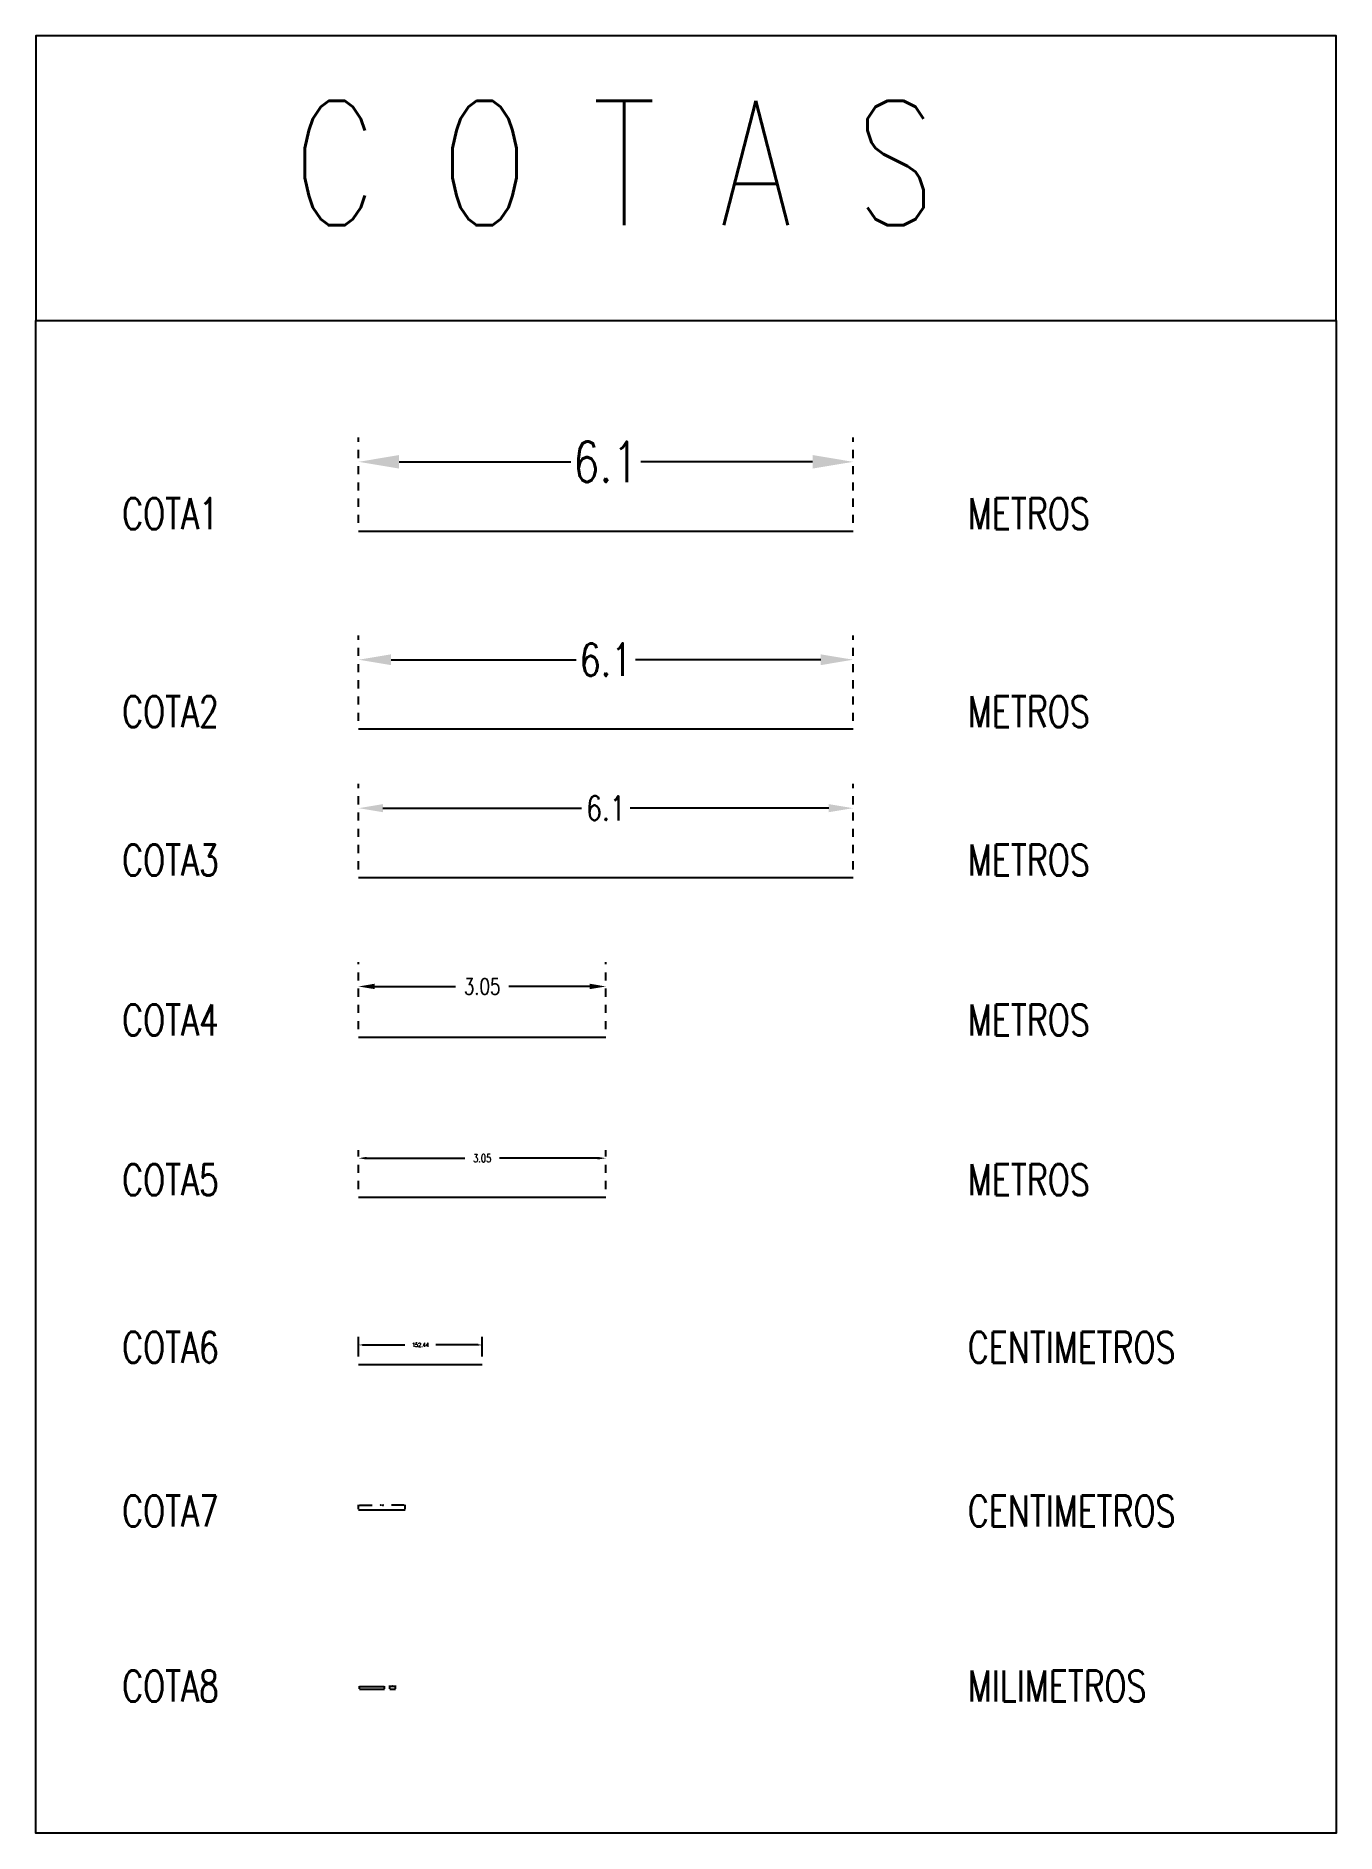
# Model space of a CAD drawing. Header units: inches. Extents: x 26998 to 46838, y -509 to 4343.
# Drawn here: x 37767.08 to 37783.11, y 985.17 to 1007.32 of the extents above; entities that cross this region are included whole.
import ezdxf

# ---------------------------------------------------------------- set-up
doc = ezdxf.new("R2010")
doc.units = ezdxf.units.IN
doc.header["$LTSCALE"] = 0.5
doc.header["$MEASUREMENT"] = 0
doc.linetypes.add('HIDDEN2', pattern=[0.1875, 0.125, -0.0625])
doc.layers.get('Defpoints').update_dxf_attribs({"color": 140})
doc.layers.add('A-DETALLES', color=3, linetype='Continuous')
doc.layers.add('A-TEXTOS', color=2, linetype='Continuous')
doc.styles.get("Standard").update_dxf_attribs({"font": 'romans.shx', "width": 0.75})
doc.dimstyles.new('COTA1', dxfattribs={"dimtxt": 0.5, "dimasz": 0.5, "dimexe": 0.3, "dimexo": 0.1, "dimgap": 0.1, "dimtad": 0, "dimdsep": 46, "dimtxsty": 'Standard', "dimcen": 0.085, "dimclrd": 2, "dimclre": 8, "dimclrt": 3, "dimadec": 0, "dimazin": 0, "dimtfac": 1, "dimtmove": 0, "dimatfit": 3, "dimfxl": 1, "dimarcsym": 0})
doc.dimstyles.new('COTA2', dxfattribs={"dimtxt": 0.4, "dimasz": 0.4, "dimexe": 0.3, "dimexo": 0.1, "dimgap": 0.1, "dimtad": 0, "dimdsep": 46, "dimtxsty": 'Standard', "dimcen": 0.085, "dimclrd": 2, "dimclre": 8, "dimclrt": 3, "dimadec": 0, "dimazin": 0, "dimtfac": 1, "dimtmove": 0, "dimatfit": 3, "dimfxl": 1, "dimarcsym": 0})
doc.dimstyles.new('COTA3', dxfattribs={"dimtxt": 0.3, "dimasz": 0.3, "dimexe": 0.3, "dimexo": 0.1, "dimgap": 0.1, "dimtad": 0, "dimdsep": 46, "dimtxsty": 'Standard', "dimcen": 0.085, "dimclrd": 2, "dimclre": 8, "dimclrt": 3, "dimadec": 0, "dimazin": 0, "dimtfac": 1, "dimtmove": 0, "dimatfit": 3, "dimfxl": 1, "dimarcsym": 0})
doc.dimstyles.new('COTA4', dxfattribs={"dimtxt": 0.2, "dimasz": 0.2, "dimexe": 0.3, "dimexo": 0.1, "dimgap": 0.1, "dimtad": 0, "dimdsep": 46, "dimtxsty": 'Standard', "dimcen": 0.085, "dimclrd": 2, "dimclre": 8, "dimclrt": 3, "dimadec": 0, "dimazin": 0, "dimtfac": 1, "dimtmove": 0, "dimatfit": 3, "dimfxl": 1, "dimarcsym": 0})
doc.dimstyles.new('COTA5', dxfattribs={"dimtxt": 0.1, "dimasz": 0.1, "dimexe": 0.1, "dimexo": 0.1, "dimgap": 0.1, "dimtad": 0, "dimdsep": 46, "dimtxsty": 'Standard', "dimcen": 0.085, "dimclrd": 2, "dimclre": 8, "dimclrt": 3, "dimadec": 0, "dimazin": 0, "dimtfac": 1, "dimtmove": 0, "dimatfit": 3, "dimfxl": 1, "dimarcsym": 0})
doc.dimstyles.new('COTA6', dxfattribs={"dimtxt": 0.05, "dimasz": 0.05, "dimexe": 0.1, "dimexo": 0.1, "dimgap": 0.1, "dimtad": 0, "dimlfac": 100, "dimdsep": 46, "dimtxsty": 'Standard', "dimcen": 0.085, "dimclrd": 2, "dimclre": 8, "dimclrt": 3, "dimadec": 0, "dimazin": 0, "dimtfac": 1, "dimtmove": 0, "dimatfit": 3, "dimfxl": 1, "dimarcsym": 0})
doc.dimstyles.new('COTA7', dxfattribs={"dimtxt": 0.01, "dimasz": 0.01, "dimexe": 0.005, "dimexo": 0.005, "dimgap": 0.1, "dimtad": 0, "dimdec": 4, "dimlfac": 100, "dimdsep": 46, "dimtxsty": 'Standard', "dimcen": 0.085, "dimclrd": 2, "dimclre": 8, "dimclrt": 3, "dimadec": 0, "dimazin": 0, "dimtfac": 1, "dimtdec": 4, "dimtmove": 0, "dimatfit": 3, "dimfxl": 1, "dimarcsym": 0})
doc.dimstyles.new('COTA8', dxfattribs={"dimtxt": 0.003, "dimasz": 0.003, "dimexe": 0.005, "dimexo": 0.005, "dimgap": 0.003, "dimtad": 1, "dimdec": 0, "dimlfac": 1000, "dimdsep": 46, "dimtxsty": 'Standard', "dimcen": 0.1, "dimclrd": 2, "dimclre": 8, "dimclrt": 3, "dimadec": 0, "dimazin": 0, "dimtfac": 1, "dimtdec": 0, "dimtmove": 0, "dimatfit": 3, "dimfxl": 1, "dimarcsym": 0})

msp = doc.modelspace()

# ---------------------------------------------------------------- texts
at = {"layer": 'A-TEXTOS', "attachment_point": 1}
for s, insert, char_height, width in [('C O T A S', (37770.2452471, 1006.5222118), 1.53081398, 49.202104634), ('\\pxql;COTA1', (37768.1408651, 1001.6265946), 0.382703494, 12.300526158), ('\\pxql;METROS', (37778.5672315, 1001.6265946), 0.382703494, 12.300526158), ('\\pxql;COTA2', (37768.1408651, 999.1866842), 0.382703494, 12.300526158), ('\\pxql;METROS', (37778.5672315, 999.1866842), 0.382703494, 12.300526158), ('\\pxql;COTA3', (37768.1408651, 997.3567519), 0.382703494, 12.300526158), ('\\pxql;METROS', (37778.5672315, 997.3567519), 0.382703494, 12.300526158), ('\\pxql;COTA4', (37768.1408651, 995.3860552), 0.382703494, 12.300526158), ('\\pxql;METROS', (37778.5672315, 995.3860552), 0.382703494, 12.300526158), ('\\pxql;COTA5', (37768.1408651, 993.4153584), 0.382703494, 12.300526158), ('\\pxql;METROS', (37778.5672315, 993.4153584), 0.382703494, 12.300526158), ('\\pxql;COTA6', (37768.1408651, 991.3508187), 0.382703494, 12.300526158), ('\\pxql;CENTIMETROS', (37778.5672315, 991.3508187), 0.382703494, 12.300526158), ('\\pxql;COTA7', (37768.1408651, 989.3332005), 0.382703494, 12.300526158), ('\\pxql;CENTIMETROS', (37778.5672315, 989.3332005), 0.382703494, 12.300526158), ('\\pxql;COTA8', (37768.1408651, 987.1748184), 0.382703494, 12.300526158), ('\\pxql;MILIMETROS', (37778.5672315, 987.1748184), 0.382703494, 12.300526158)]:
    msp.add_mtext(s, dxfattribs=dict(at, insert=insert, char_height=char_height, width=width))

# ---------------------------------------------------------------- blocks, each defined once
blk = doc.blocks.new('*D503')
at = {"layer": 'A-TEXTOS', "color": 8, "linetype": 'HIDDEN2', "lineweight": -2, "transparency": 16777216}
for p, q in [((37771.442, 986.951), (37771.442, 986.989)), ((37771.509, 986.951), (37771.509, 986.989))]:
    blk.add_line(p, q, dxfattribs=at)
at = {"layer": 'A-TEXTOS', "color": 2, "lineweight": -2, "transparency": 16777216}
blk.add_line((37771.445, 986.984), (37771.506, 986.984), dxfattribs=at)
at = {"layer": 'A-TEXTOS', "color": 2, "transparency": 16777216}
for points in [[(37771.445, 986.984), (37771.445, 986.983), (37771.442, 986.984)], [(37771.506, 986.984), (37771.506, 986.983), (37771.509, 986.984)]]:
    blk.add_solid(points, dxfattribs=at)
at = {"layer": 'Defpoints', "color": 0, "transparency": 16777216}
for p in [(37771.442, 986.946), (37771.509, 986.984), (37771.509, 986.946)]:
    blk.add_point(p, dxfattribs=at)
at = {"layer": 'A-TEXTOS', "color": 3, "transparency": 16777216, "insert": (37771.475, 986.988), "char_height": 0.003, "attachment_point": 5}
blk.add_mtext('67', dxfattribs=at)
blk = doc.blocks.new('*D504')
at = {"layer": 'A-TEXTOS', "color": 8, "linetype": 'HIDDEN2', "lineweight": -2, "transparency": 16777216}
for p, q in [((37771.065, 986.951), (37771.065, 986.983)), ((37771.375, 986.951), (37771.375, 986.983))]:
    blk.add_line(p, q, dxfattribs=at)
at = {"layer": 'A-TEXTOS', "color": 2, "lineweight": -2, "transparency": 16777216}
blk.add_line((37771.068, 986.978), (37771.372, 986.978), dxfattribs=at)
at = {"layer": 'A-TEXTOS', "color": 2, "transparency": 16777216}
for points in [[(37771.068, 986.978), (37771.068, 986.977), (37771.065, 986.978)], [(37771.372, 986.978), (37771.372, 986.977), (37771.375, 986.978)]]:
    blk.add_solid(points, dxfattribs=at)
at = {"layer": 'Defpoints', "color": 0, "transparency": 16777216}
for p in [(37771.065, 986.946), (37771.375, 986.978), (37771.375, 986.946)]:
    blk.add_point(p, dxfattribs=at)
at = {"layer": 'A-TEXTOS', "color": 3, "transparency": 16777216, "insert": (37771.22, 986.982), "char_height": 0.003, "attachment_point": 5}
blk.add_mtext('310', dxfattribs=at)
blk = doc.blocks.new('*D505')
at = {"layer": 'A-TEXTOS', "color": 8, "linetype": 'HIDDEN2', "lineweight": -2, "transparency": 16777216}
for p, q in [((37771.055, 997.051), (37771.055, 998.105)), ((37777.152, 997.051), (37777.152, 998.105))]:
    blk.add_line(p, q, dxfattribs=at)
at = {"layer": 'A-TEXTOS', "color": 2, "lineweight": -2, "transparency": 16777216}
for p, q in [((37771.355, 997.805), (37773.805, 997.805)), ((37776.852, 997.805), (37774.402, 997.805))]:
    blk.add_line(p, q, dxfattribs=at)
at = {"layer": 'A-TEXTOS', "color": 2, "transparency": 16777216}
for points in [[(37771.355, 997.855), (37771.355, 997.755), (37771.055, 997.805)], [(37776.852, 997.855), (37776.852, 997.755), (37777.152, 997.805)]]:
    blk.add_solid(points, dxfattribs=at)
at = {"layer": 'Defpoints', "color": 0, "transparency": 16777216}
for p in [(37777.152, 997.805), (37771.055, 996.951), (37777.152, 996.951)]:
    blk.add_point(p, dxfattribs=at)
at = {"layer": 'A-TEXTOS', "color": 3, "transparency": 16777216, "insert": (37774.104, 997.805), "char_height": 0.3, "attachment_point": 5}
blk.add_mtext('6.1', dxfattribs=at)
blk = doc.blocks.new('*D506')
at = {"layer": 'A-TEXTOS', "color": 8, "linetype": 'HIDDEN2', "lineweight": -2, "transparency": 16777216}
for p, q in [((37771.055, 995.081), (37771.055, 995.907)), ((37774.104, 995.081), (37774.104, 995.907))]:
    blk.add_line(p, q, dxfattribs=at)
at = {"layer": 'A-TEXTOS', "color": 2, "lineweight": -2, "transparency": 16777216}
for p, q in [((37771.255, 995.607), (37772.251, 995.607)), ((37773.904, 995.607), (37772.908, 995.607))]:
    blk.add_line(p, q, dxfattribs=at)
at = {"layer": 'A-TEXTOS', "color": 2, "transparency": 16777216}
for points in [[(37771.255, 995.641), (37771.255, 995.574), (37771.055, 995.607)], [(37773.904, 995.641), (37773.904, 995.574), (37774.104, 995.607)]]:
    blk.add_solid(points, dxfattribs=at)
at = {"layer": 'Defpoints', "color": 0, "transparency": 16777216}
for p in [(37774.104, 995.607), (37771.055, 994.981), (37774.104, 994.981)]:
    blk.add_point(p, dxfattribs=at)
at = {"layer": 'A-TEXTOS', "color": 3, "transparency": 16777216, "insert": (37772.579, 995.607), "char_height": 0.2, "attachment_point": 5}
blk.add_mtext('3.05', dxfattribs=at)
blk = doc.blocks.new('*D507')
at = {"layer": 'A-TEXTOS', "color": 8, "linetype": 'HIDDEN2', "lineweight": -2, "transparency": 16777216}
for p, q in [((37771.055, 993.11), (37771.055, 993.59)), ((37774.104, 993.11), (37774.104, 993.59))]:
    blk.add_line(p, q, dxfattribs=at)
at = {"layer": 'A-TEXTOS', "color": 2, "lineweight": -2, "transparency": 16777216}
for p, q in [((37771.155, 993.49), (37772.365, 993.49)), ((37774.004, 993.49), (37772.794, 993.49))]:
    blk.add_line(p, q, dxfattribs=at)
at = {"layer": 'A-TEXTOS', "color": 2, "transparency": 16777216}
for points in [[(37771.155, 993.507), (37771.155, 993.474), (37771.055, 993.49)], [(37774.004, 993.507), (37774.004, 993.474), (37774.104, 993.49)]]:
    blk.add_solid(points, dxfattribs=at)
at = {"layer": 'Defpoints', "color": 0, "transparency": 16777216}
for p in [(37774.104, 993.49), (37771.055, 993.01), (37774.104, 993.01)]:
    blk.add_point(p, dxfattribs=at)
at = {"layer": 'A-TEXTOS', "color": 3, "transparency": 16777216, "insert": (37772.579, 993.49), "char_height": 0.1, "attachment_point": 5}
blk.add_mtext('3.05', dxfattribs=at)
blk = doc.blocks.new('*D432')
at = {"layer": 'A-TEXTOS', "color": 8, "linetype": 'HIDDEN2', "lineweight": -2, "transparency": 16777216}
for p, q in [((37771.055, 1001.321), (37771.055, 1002.374)), ((37777.152, 1001.321), (37777.152, 1002.374))]:
    blk.add_line(p, q, dxfattribs=at)
at = {"layer": 'A-TEXTOS', "color": 2, "lineweight": -2, "transparency": 16777216}
for p, q in [((37771.555, 1002.074), (37773.673, 1002.074)), ((37776.652, 1002.074), (37774.534, 1002.074))]:
    blk.add_line(p, q, dxfattribs=at)
at = {"layer": 'A-TEXTOS', "color": 2, "transparency": 16777216}
for points in [[(37771.555, 1002.158), (37771.555, 1001.991), (37771.055, 1002.074)], [(37776.652, 1002.158), (37776.652, 1001.991), (37777.152, 1002.074)]]:
    blk.add_solid(points, dxfattribs=at)
at = {"layer": 'Defpoints', "color": 0, "transparency": 16777216}
for p in [(37777.152, 1002.074), (37771.055, 1001.221), (37777.152, 1001.221)]:
    blk.add_point(p, dxfattribs=at)
at = {"layer": 'A-TEXTOS', "color": 3, "transparency": 16777216, "insert": (37774.104, 1002.074), "char_height": 0.5, "attachment_point": 5}
blk.add_mtext('6.1', dxfattribs=at)
blk = doc.blocks.new('*D508')
at = {"layer": 'A-TEXTOS', "color": 8, "lineweight": -2, "transparency": 16777216}
for p, q in [((37771.055, 991.045), (37771.055, 991.288)), ((37772.579, 991.045), (37772.579, 991.288))]:
    blk.add_line(p, q, dxfattribs=at)
at = {"layer": 'A-TEXTOS', "color": 2, "lineweight": -2, "transparency": 16777216}
for p, q in [((37771.105, 991.188), (37771.626, 991.188)), ((37772.529, 991.188), (37772.008, 991.188))]:
    blk.add_line(p, q, dxfattribs=at)
at = {"layer": 'A-TEXTOS', "color": 2, "transparency": 16777216}
for points in [[(37771.105, 991.197), (37771.105, 991.18), (37771.055, 991.188)], [(37772.529, 991.197), (37772.529, 991.18), (37772.579, 991.188)]]:
    blk.add_solid(points, dxfattribs=at)
at = {"layer": 'Defpoints', "color": 0, "transparency": 16777216}
for p in [(37772.579, 991.188), (37771.055, 990.945), (37772.579, 990.945)]:
    blk.add_point(p, dxfattribs=at)
at = {"layer": 'A-TEXTOS', "color": 3, "transparency": 16777216, "insert": (37771.817, 991.188), "char_height": 0.05, "attachment_point": 5}
blk.add_mtext('152.44', dxfattribs=at)
blk = doc.blocks.new('*D433')
at = {"layer": 'A-TEXTOS', "color": 8, "linetype": 'HIDDEN2', "lineweight": -2, "transparency": 16777216}
for p, q in [((37771.055, 998.881), (37771.055, 999.935)), ((37777.152, 998.881), (37777.152, 999.935))]:
    blk.add_line(p, q, dxfattribs=at)
at = {"layer": 'A-TEXTOS', "color": 2, "lineweight": -2, "transparency": 16777216}
for p, q in [((37771.455, 999.635), (37773.739, 999.635)), ((37776.752, 999.635), (37774.468, 999.635))]:
    blk.add_line(p, q, dxfattribs=at)
at = {"layer": 'A-TEXTOS', "color": 2, "transparency": 16777216}
for points in [[(37771.455, 999.701), (37771.455, 999.568), (37771.055, 999.635)], [(37776.752, 999.701), (37776.752, 999.568), (37777.152, 999.635)]]:
    blk.add_solid(points, dxfattribs=at)
at = {"layer": 'Defpoints', "color": 0, "transparency": 16777216}
for p in [(37777.152, 999.635), (37771.055, 998.781), (37777.152, 998.781)]:
    blk.add_point(p, dxfattribs=at)
at = {"layer": 'A-TEXTOS', "color": 3, "transparency": 16777216, "insert": (37774.104, 999.635), "char_height": 0.4, "attachment_point": 5}
blk.add_mtext('6.1', dxfattribs=at)
blk = doc.blocks.new('*D509')
at = {"layer": 'A-TEXTOS', "color": 8, "lineweight": -2, "transparency": 16777216}
for p, q in [((37771.055, 989.163), (37771.055, 989.218)), ((37771.628, 989.163), (37771.628, 989.218))]:
    blk.add_line(p, q, dxfattribs=at)
at = {"layer": 'A-TEXTOS', "color": 2, "lineweight": -2, "transparency": 16777216}
for p, q in [((37771.065, 989.213), (37771.223, 989.213)), ((37771.618, 989.213), (37771.46, 989.213))]:
    blk.add_line(p, q, dxfattribs=at)
at = {"layer": 'A-TEXTOS', "color": 2, "transparency": 16777216}
for points in [[(37771.065, 989.214), (37771.065, 989.211), (37771.055, 989.213)], [(37771.618, 989.214), (37771.618, 989.211), (37771.628, 989.213)]]:
    blk.add_solid(points, dxfattribs=at)
at = {"layer": 'Defpoints', "color": 0, "transparency": 16777216}
for p in [(37771.055, 989.158), (37771.628, 989.213), (37771.628, 989.158)]:
    blk.add_point(p, dxfattribs=at)
at = {"layer": 'A-TEXTOS', "color": 3, "transparency": 16777216, "insert": (37771.342, 989.213), "char_height": 0.01, "attachment_point": 5}
blk.add_mtext('57.326', dxfattribs=at)

# ---------------------------------------------------------------- dimensions: what is measured, and where the dimension line sits
at = {"layer": 'A-TEXTOS'}
for base, p1, p2, dimstyle, picture, middle in [((37777.1524043, 1002.0744188), (37771.0549043, 1001.2211416), (37777.1524043, 1001.2211416), 'COTA1', '*D432', (37774.1036543, 1002.0744188)), ((37777.1524043, 999.6345084), (37771.0549043, 998.7812312), (37777.1524043, 998.7812312), 'COTA2', '*D433', (37774.1036543, 999.6345084)), ((37777.1524043, 997.8045761), (37771.0549043, 996.9512989), (37777.1524043, 996.9512989), 'COTA3', '*D505', (37774.1036543, 997.8045761)), ((37774.1036543, 995.6072408), (37771.0549043, 994.9806022), (37774.1036543, 994.9806022), 'COTA4', '*D506', (37772.5792793, 995.6072408)), ((37774.1036543, 993.4902024), (37771.0549043, 993.0099054), (37774.1036543, 993.0099054), 'COTA5', '*D507', (37772.5792793, 993.4902024)), ((37772.5792793, 991.1883912), (37771.0549043, 990.9453657), (37772.5792793, 990.9453657), 'COTA6', '*D508', (37771.8170918, 991.1883912)), ((37771.6281647, 989.2126634), (37771.0549043, 989.1576634), (37771.6281647, 989.1576634), 'COTA7', '*D509', (37771.3415345, 989.2126634)), ((37771.3746613, 986.9778499), (37771.0646613, 986.9457123), (37771.3746613, 986.9457123), 'COTA8', '*D504', (37771.2196613, 986.9823499)), ((37771.5085523, 986.9838442), (37771.4415523, 986.9457123), (37771.5085523, 986.9457123), 'COTA8', '*D503', (37771.4750523, 986.9883442))]:
    dim = msp.add_linear_dim(base=base, p1=p1, p2=p2, dimstyle=dimstyle, dxfattribs=at)
    dim.commit()
    dim.dimension.update_dxf_attribs({"geometry": picture, "text_midpoint": middle})

# ---------------------------------------------------------------- linework, layer by layer
for points in [[(37767.077812, 1003.8155164), (37783.1052789, 1003.8155164), (37783.1052789, 1007.3239218), (37767.077812, 1007.3239218)], [(37767.077812, 1003.8155164), (37783.1052789, 1003.8155164), (37783.1052789, 985.171513), (37767.077812, 985.171513)]]:
    msp.add_lwpolyline(points, close=True)
at = {"layer": 'A-DETALLES', "color": 7}
for points in [[(37771.0549043, 1001.2211416), (37777.1524043, 1001.2211416)], [(37771.0549043, 998.7812312), (37777.1524043, 998.7812312)], [(37771.0549043, 996.9512989), (37777.1524043, 996.9512989)], [(37771.0549043, 994.9806022), (37774.1036543, 994.9806022)], [(37771.0549043, 993.0099054), (37774.1036543, 993.0099054)], [(37771.0549043, 990.9453657), (37772.5792793, 990.9453657)], [(37771.0549043, 989.1576634), (37771.6281647, 989.1576634)], [(37771.0646613, 986.9457123), (37771.3746613, 986.9457123)], [(37771.4415523, 986.9457123), (37771.5085523, 986.9457123)]]:
    msp.add_lwpolyline(points, dxfattribs=at)

msp.set_redraw_order([(e.dxf.handle, doc.entitydb.next_handle()) for e in msp.query("TEXT MTEXT ATTDEF DIMENSION ARC_DIMENSION")])  # texts and dimensions are drawn at this point

doc.saveas('drawing.dxf')
